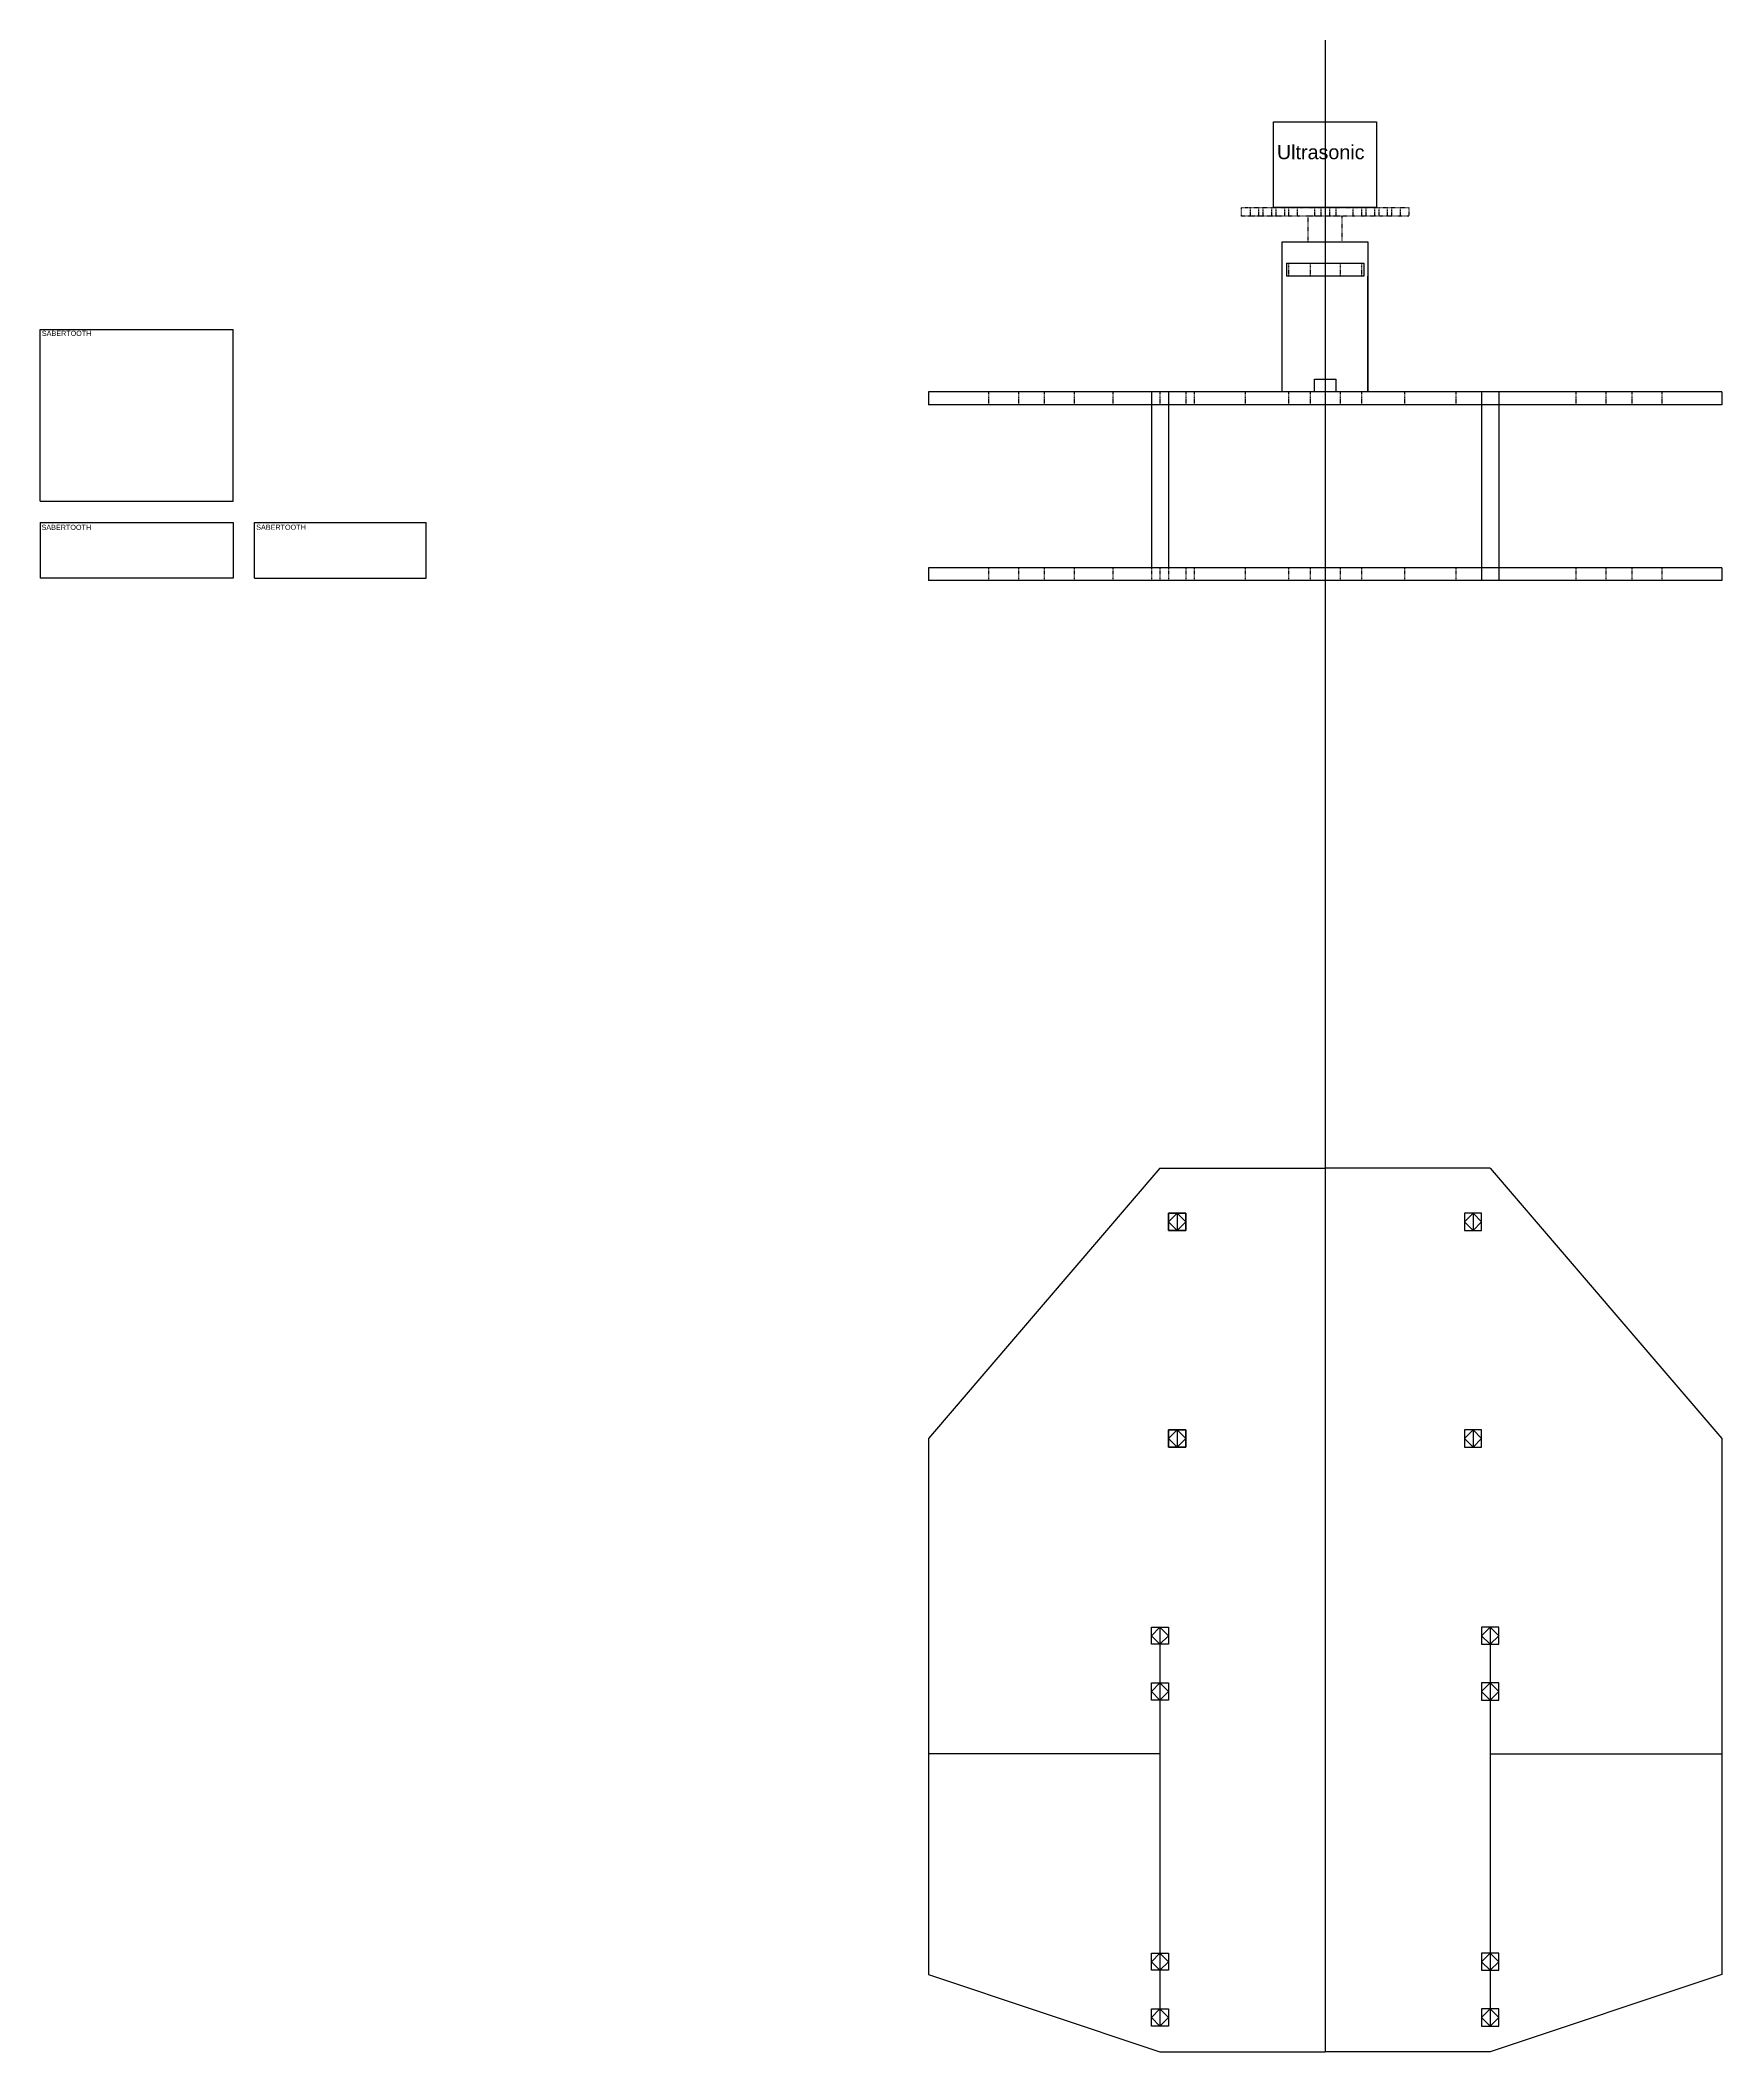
# Model space of a CAD drawing. Header units: inches. Extents: x 4 to 3747, y -1393 to 142.
# Drawn here: x 2392.2 to 2784.3, y -1393 to -924 of the extents above; entities that cross this region are included whole.
import ezdxf

# ---------------------------------------------------------------- set-up
doc = ezdxf.new("R2010")
doc.units = ezdxf.units.IN
doc.header["$MEASUREMENT"] = 0
doc.linetypes.add('DASHDOT2', pattern=[0.5, 0.25, -0.125, 0, -0.125])
doc.linetypes.add('DOT2', pattern=[0.125, 0, -0.125])
for name, color, linetype in [('Hidden', 2, 'DASHDOT2'), ('Scratch', 200, 'Continuous'), ('Switch_Wisker', 5, 'DOT2')]:
    doc.layers.add(name, color=color, linetype=linetype)
doc.styles.get("Standard").update_dxf_attribs({"font": 'arial.ttf'})

msp = doc.modelspace()

# ---------------------------------------------------------------- linework, layer by layer
for p, q in [((2679.81326, -942.99392), (2703.81326, -942.99392)), ((2679.81326, -962.99392), (2679.81326, -942.99392)), ((2703.81326, -942.99392), (2703.81326, -962.99392)), ((2703.81326, -962.99392), (2679.81326, -962.99392)), ((2681.81326, -970.99392), (2701.81326, -970.99392)), ((2681.81326, -1005.99392), (2681.81326, -970.99392)), ((2701.81326, -970.99392), (2701.81326, -1005.99392)), ((2682.81326, -975.99392), (2700.81326, -975.99392)), ((2682.81326, -975.99392), (2682.81326, -978.99392)), ((2700.81326, -978.99392), (2682.81326, -978.99392)), ((2700.81326, -975.99392), (2700.81326, -978.99392)), ((2701.81326, -1005.99392), (2701.81326, -978.99392)), ((2392.2, -1031.42475), (2392.2, -991.42475)), ((2392.2, -991.42475), (2437.2, -991.42475)), ((2437.2, -1031.42475), (2437.2, -991.42475)), ((2689.31326, -1005.99392), (2689.31326, -1002.99392)), ((2689.31326, -1002.99392), (2691.81326, -1002.99392)), ((2691.81326, -1002.99392), (2694.31326, -1002.99392)), ((2694.31326, -1002.99392), (2694.31326, -1005.99392)), ((2784.31326, -1005.99392), (2599.31326, -1005.99392)), ((2599.31326, -1005.99392), (2599.31326, -1008.99392)), ((2651.31326, -1005.99392), (2651.31326, -1046.99392)), ((2655.31326, -1005.99392), (2655.31326, -1046.99392)), ((2701.81326, -1005.99392), (2681.81326, -1005.99392)), ((2728.31326, -1005.99392), (2728.31326, -1049.99392)), ((2732.31326, -1005.99392), (2732.31326, -1049.99392)), ((2784.31326, -1005.99392), (2784.31326, -1008.99392)), ((2784.31326, -1008.99392), (2599.31326, -1008.99392)), ((2392.2, -1031.42475), (2437.2, -1031.42475)), ((2392.2, -1036.42475), (2437.2, -1036.42475)), ((2392.2, -1036.42475), (2392.2, -1049.42475)), ((2437.2, -1036.42475), (2437.2, -1049.42475)), ((2442.2, -1036.42475), (2482.2, -1036.42475)), ((2442.2, -1049.42475), (2442.2, -1036.42475)), ((2482.2, -1049.42475), (2482.2, -1036.42475)), ((2437.2, -1049.42475), (2392.2, -1049.42475)), ((2442.2, -1049.42475), (2482.2, -1049.42475)), ((2784.31326, -1046.99392), (2599.31326, -1046.99392)), ((2599.31326, -1046.99392), (2599.31326, -1049.99392)), ((2784.31326, -1049.99392), (2599.31326, -1049.99392)), ((2784.31326, -1046.99392), (2784.31326, -1049.99392)), ((2653.31326, -1186.99392), (2599.31326, -1249.99392)), ((2653.31326, -1186.99392), (2691.81326, -1186.99392)), ((2730.31326, -1186.99392), (2691.81326, -1186.99392)), ((2730.31326, -1186.99392), (2784.31326, -1249.99392)), ((2655.31326, -1199.49392), (2657.31326, -1197.49392)), ((2657.31326, -1197.49392), (2655.31326, -1199.49392)), ((2657.31326, -1201.49392), (2655.31326, -1199.49392)), ((2655.31326, -1199.49392), (2657.31326, -1201.49392)), ((2657.31326, -1197.49392), (2659.31326, -1199.49392)), ((2659.31326, -1199.49392), (2657.31326, -1197.49392)), ((2659.31326, -1199.49392), (2657.31326, -1201.49392)), ((2657.31326, -1201.49392), (2659.31326, -1199.49392)), ((2724.31326, -1199.49392), (2726.31326, -1197.49392)), ((2726.31326, -1201.49392), (2724.31326, -1199.49392)), ((2726.31326, -1197.49392), (2728.31326, -1199.49392)), ((2728.31326, -1199.49392), (2726.31326, -1201.49392)), ((2599.31326, -1249.99392), (2599.31326, -1374.99392)), ((2655.31326, -1249.99392), (2657.31326, -1247.99392)), ((2657.31326, -1247.99392), (2655.31326, -1249.99392)), ((2657.31326, -1251.99392), (2655.31326, -1249.99392)), ((2655.31326, -1249.99392), (2657.31326, -1251.99392)), ((2657.31326, -1247.99392), (2659.31326, -1249.99392)), ((2659.31326, -1249.99392), (2657.31326, -1247.99392)), ((2659.31326, -1249.99392), (2657.31326, -1251.99392)), ((2657.31326, -1251.99392), (2659.31326, -1249.99392)), ((2724.31326, -1249.99392), (2726.31326, -1247.99392)), ((2726.31326, -1251.99392), (2724.31326, -1249.99392)), ((2726.31326, -1247.99392), (2728.31326, -1249.99392)), ((2728.31326, -1249.99392), (2726.31326, -1251.99392)), ((2784.31326, -1249.99392), (2784.31326, -1374.99392)), ((2653.31326, -1293.99392), (2651.31326, -1295.99392)), ((2655.31326, -1295.99392), (2653.31326, -1293.99392)), ((2728.31326, -1295.99392), (2730.31326, -1293.99392)), ((2730.31326, -1293.99392), (2732.31326, -1295.99392)), ((2651.31326, -1295.99392), (2653.31326, -1297.99392)), ((2653.31326, -1297.99392), (2655.31326, -1295.99392)), ((2730.31326, -1297.99392), (2728.31326, -1295.99392)), ((2732.31326, -1295.99392), (2730.31326, -1297.99392)), ((2653.31326, -1306.99392), (2651.31326, -1308.99392)), ((2655.31326, -1308.99392), (2653.31326, -1306.99392)), ((2728.31326, -1308.99392), (2730.31326, -1306.99392)), ((2730.31326, -1306.99392), (2732.31326, -1308.99392)), ((2651.31326, -1308.99392), (2653.31326, -1310.99392)), ((2653.31326, -1310.99392), (2655.31326, -1308.99392)), ((2730.31326, -1310.99392), (2728.31326, -1308.99392)), ((2732.31326, -1308.99392), (2730.31326, -1310.99392)), ((2653.31326, -1369.99392), (2651.31326, -1371.99392)), ((2651.31326, -1371.99392), (2653.31326, -1373.99392)), ((2655.31326, -1371.99392), (2653.31326, -1369.99392)), ((2653.31326, -1373.99392), (2655.31326, -1371.99392)), ((2728.31326, -1371.99392), (2730.31326, -1369.99392)), ((2730.31326, -1373.99392), (2728.31326, -1371.99392)), ((2730.31326, -1369.99392), (2732.31326, -1371.99392)), ((2732.31326, -1371.99392), (2730.31326, -1373.99392)), ((2599.31326, -1374.99392), (2653.31326, -1392.99392)), ((2784.31326, -1374.99392), (2730.31326, -1392.99392)), ((2653.31326, -1382.99392), (2651.31326, -1384.99392)), ((2655.31326, -1384.99392), (2653.31326, -1382.99392)), ((2728.31326, -1384.99392), (2730.31326, -1382.99392)), ((2730.31326, -1382.99392), (2732.31326, -1384.99392)), ((2651.31326, -1384.99392), (2653.31326, -1386.99392)), ((2653.31326, -1386.99392), (2655.31326, -1384.99392)), ((2730.31326, -1386.99392), (2728.31326, -1384.99392)), ((2732.31326, -1384.99392), (2730.31326, -1386.99392)), ((2653.31326, -1392.99392), (2691.81326, -1392.99392)), ((2730.31326, -1392.99392), (2691.81326, -1392.99392))]:
    msp.add_line(p, q)
at = {"layer": 'Hidden'}
for p, q in [((2674.31326, -962.99392), (2674.31326, -964.99392)), ((2676.31326, -962.99392), (2676.31326, -964.99392)), ((2677.31326, -962.99392), (2677.31326, -964.99392)), ((2679.30548, -962.99392), (2679.30496, -964.99392)), ((2680.31326, -962.99392), (2680.31326, -964.99392)), ((2682.31326, -962.99392), (2682.31326, -964.99392)), ((2683.31326, -962.99392), (2683.31326, -964.99392)), ((2685.31326, -962.99392), (2685.31326, -964.99392)), ((2689.31326, -962.99392), (2689.31326, -964.99392)), ((2690.81326, -962.99392), (2690.81326, -964.99392)), ((2692.81326, -962.99392), (2692.81326, -964.99392)), ((2694.31326, -962.99392), (2694.31326, -964.99392)), ((2698.31326, -962.99392), (2698.31326, -964.99392)), ((2700.31326, -962.99392), (2700.31326, -964.99392)), ((2701.31326, -962.99392), (2701.31326, -964.99392)), ((2703.30548, -962.99392), (2703.30548, -964.99392)), ((2704.31326, -962.99392), (2704.31326, -964.99392)), ((2706.31326, -962.99392), (2706.31326, -964.99392)), ((2707.31326, -962.99392), (2707.31326, -964.99392)), ((2709.31326, -962.99392), (2709.31326, -964.99392)), ((2683.31326, -975.99392), (2683.31326, -978.99392)), ((2688.31326, -975.99392), (2688.31326, -978.99392)), ((2695.31326, -975.99392), (2695.31326, -978.99392)), ((2700.31326, -975.99392), (2700.31326, -978.99392)), ((2613.31326, -1005.99392), (2613.31326, -1005.99392)), ((2613.31326, -1005.99392), (2613.31326, -1008.99392)), ((2620.31326, -1005.99392), (2620.31326, -1008.99392)), ((2626.31326, -1005.99392), (2626.31326, -1005.99392)), ((2626.31326, -1005.99392), (2626.31326, -1008.99392)), ((2633.2984, -1005.99392), (2633.2984, -1008.99392)), ((2642.31326, -1005.99392), (2642.31326, -1008.99392)), ((2651.31326, -1005.99392), (2651.31326, -1008.99392)), ((2653.31326, -1005.99392), (2653.31326, -1008.99392)), ((2655.31326, -1005.99392), (2655.31326, -1008.99392)), ((2659.31326, -1005.99392), (2659.31326, -1008.99392)), ((2661.31326, -1005.99392), (2661.31326, -1007.49392)), ((2661.31326, -1005.99392), (2661.31326, -1008.99392)), ((2673.192, -1005.99392), (2673.192, -1008.99392)), ((2683.31326, -1005.99392), (2683.31326, -1008.99392)), ((2688.31326, -1005.99392), (2688.31326, -1008.99392)), ((2695.31326, -1005.99392), (2695.31326, -1008.99392)), ((2700.31326, -1005.99392), (2700.31326, -1008.99392)), ((2710.31326, -1005.99392), (2710.31326, -1005.99392)), ((2710.31326, -1005.99392), (2710.31326, -1008.99392)), ((2722.31326, -1005.99392), (2722.31326, -1008.99392)), ((2728.31326, -1005.99392), (2728.31326, -1008.99392)), ((2732.31326, -1005.99392), (2732.31326, -1005.99392)), ((2732.31326, -1005.99392), (2732.31326, -1008.99392)), ((2750.31326, -1005.99392), (2750.31326, -1008.99392)), ((2757.31326, -1005.99392), (2757.31326, -1008.99392)), ((2763.31326, -1005.99392), (2763.31326, -1008.99392)), ((2770.31326, -1005.99392), (2770.31326, -1008.99392)), ((2613.31326, -1046.99392), (2613.31326, -1046.99392)), ((2613.31326, -1046.99392), (2613.31326, -1049.99392)), ((2620.31326, -1046.99392), (2620.31326, -1049.99392)), ((2626.31326, -1046.99392), (2626.31326, -1046.99392)), ((2626.31326, -1046.99392), (2626.31326, -1049.99392)), ((2633.2984, -1046.99392), (2633.2984, -1049.99392)), ((2642.31326, -1046.99392), (2642.31326, -1049.99392)), ((2651.31326, -1046.99392), (2651.31326, -1049.99392)), ((2653.31326, -1046.99392), (2653.31326, -1049.99392)), ((2655.31326, -1046.99392), (2655.31326, -1049.99392)), ((2659.31326, -1046.99392), (2659.31326, -1049.99392)), ((2661.31326, -1046.99392), (2661.31326, -1048.49392)), ((2661.31326, -1046.99392), (2661.31326, -1049.99392)), ((2673.192, -1046.99392), (2673.192, -1049.99392)), ((2683.31326, -1046.99392), (2683.31326, -1049.99392)), ((2688.31326, -1046.99392), (2688.31326, -1049.99392)), ((2695.31326, -1046.99392), (2695.31326, -1049.99392)), ((2700.31326, -1046.99392), (2700.31326, -1049.99392)), ((2710.31326, -1046.99392), (2710.31326, -1046.99392)), ((2710.31326, -1046.99392), (2710.31326, -1049.99392)), ((2722.31326, -1046.99392), (2722.31326, -1049.99392)), ((2728.31326, -1046.99392), (2728.31326, -1049.99392)), ((2732.31326, -1046.99392), (2732.31326, -1046.99392)), ((2732.31326, -1046.99392), (2732.31326, -1049.99392)), ((2750.31326, -1046.99392), (2750.31326, -1049.99392)), ((2757.31326, -1046.99392), (2757.31326, -1049.99392)), ((2763.31326, -1046.99392), (2763.31326, -1049.99392)), ((2770.31326, -1046.99392), (2770.31326, -1049.99392))]:
    msp.add_line(p, q, dxfattribs=at)
at = {"layer": 'Scratch'}
for p, q in [((2691.81326, -923.99392), (2691.81326, -1253.99392)), ((2655.31326, -1197.49392), (2655.31326, -1201.49392)), ((2659.31326, -1197.49392), (2655.31326, -1197.49392)), ((2655.31326, -1201.49392), (2655.31326, -1197.49392)), ((2655.31326, -1197.49392), (2659.31326, -1197.49392)), ((2655.31326, -1201.49392), (2655.31326, -1197.49392)), ((2657.31326, -1197.49392), (2657.31326, -1201.49392)), ((2657.31326, -1197.49392), (2657.31326, -1201.49392)), ((2659.31326, -1201.49392), (2659.31326, -1197.49392)), ((2659.31326, -1201.49392), (2659.31326, -1197.49392)), ((2659.31326, -1197.49392), (2659.31326, -1201.49392)), ((2724.31326, -1197.49392), (2724.31326, -1201.49392)), ((2728.31326, -1197.49392), (2724.31326, -1197.49392)), ((2726.31326, -1197.49392), (2726.31326, -1201.49392)), ((2728.31326, -1201.49392), (2728.31326, -1197.49392)), ((2728.31326, -1201.49392), (2728.31326, -1197.49392)), ((2655.31326, -1201.49392), (2659.31326, -1201.49392)), ((2659.31326, -1201.49392), (2655.31326, -1201.49392)), ((2724.31326, -1201.49392), (2728.31326, -1201.49392)), ((2655.31326, -1247.99392), (2655.31326, -1251.99392)), ((2659.31326, -1247.99392), (2655.31326, -1247.99392)), ((2655.31326, -1251.99392), (2655.31326, -1247.99392)), ((2655.31326, -1247.99392), (2659.31326, -1247.99392)), ((2655.31326, -1251.99392), (2655.31326, -1247.99392)), ((2655.31326, -1251.99392), (2659.31326, -1251.99392)), ((2659.31326, -1251.99392), (2655.31326, -1251.99392)), ((2657.31326, -1247.99392), (2657.31326, -1251.99392)), ((2657.31326, -1247.99392), (2657.31326, -1251.99392)), ((2659.31326, -1251.99392), (2659.31326, -1247.99392)), ((2659.31326, -1251.99392), (2659.31326, -1247.99392)), ((2659.31326, -1247.99392), (2659.31326, -1251.99392)), ((2724.31326, -1247.99392), (2724.31326, -1251.99392)), ((2728.31326, -1247.99392), (2724.31326, -1247.99392)), ((2724.31326, -1251.99392), (2728.31326, -1251.99392)), ((2726.31326, -1247.99392), (2726.31326, -1251.99392)), ((2728.31326, -1251.99392), (2728.31326, -1247.99392)), ((2728.31326, -1251.99392), (2728.31326, -1247.99392)), ((2691.81326, -1253.99392), (2691.81326, -1392.99392)), ((2691.81326, -1253.99392), (2691.81326, -1392.99392)), ((2651.31326, -1297.99392), (2651.31326, -1293.99392)), ((2651.31326, -1293.99392), (2655.31326, -1293.99392)), ((2651.31326, -1297.99392), (2651.31326, -1293.99392)), ((2653.31326, -1293.99392), (2653.31326, -1297.99392)), ((2655.31326, -1293.99392), (2655.31326, -1297.99392)), ((2728.31326, -1293.99392), (2728.31326, -1297.99392)), ((2732.31326, -1293.99392), (2728.31326, -1293.99392)), ((2730.31326, -1293.99392), (2730.31326, -1297.99392)), ((2732.31326, -1297.99392), (2732.31326, -1293.99392)), ((2732.31326, -1297.99392), (2732.31326, -1293.99392)), ((2655.31326, -1297.99392), (2651.31326, -1297.99392)), ((2653.31326, -1295.99392), (2653.31326, -1308.99392)), ((2728.31326, -1297.99392), (2732.31326, -1297.99392)), ((2730.31326, -1295.99392), (2730.31326, -1308.99392)), ((2651.31326, -1310.99392), (2651.31326, -1306.99392)), ((2651.31326, -1306.99392), (2655.31326, -1306.99392)), ((2651.31326, -1310.99392), (2651.31326, -1306.99392)), ((2653.31326, -1306.99392), (2653.31326, -1310.99392)), ((2655.31326, -1306.99392), (2655.31326, -1310.99392)), ((2728.31326, -1306.99392), (2728.31326, -1310.99392)), ((2732.31326, -1306.99392), (2728.31326, -1306.99392)), ((2730.31326, -1306.99392), (2730.31326, -1310.99392)), ((2732.31326, -1310.99392), (2732.31326, -1306.99392)), ((2732.31326, -1310.99392), (2732.31326, -1306.99392)), ((2655.31326, -1310.99392), (2651.31326, -1310.99392)), ((2653.31326, -1308.99392), (2653.31326, -1371.99392)), ((2728.31326, -1310.99392), (2732.31326, -1310.99392)), ((2730.31326, -1308.99392), (2730.31326, -1371.99392)), ((2653.31326, -1323.49392), (2599.31326, -1323.49392)), ((2730.31326, -1323.49392), (2784.31326, -1323.49392)), ((2651.31326, -1373.99392), (2651.31326, -1369.99392)), ((2651.31326, -1369.99392), (2655.31326, -1369.99392)), ((2651.31326, -1373.99392), (2651.31326, -1369.99392)), ((2655.31326, -1373.99392), (2651.31326, -1373.99392)), ((2653.31326, -1369.99392), (2653.31326, -1373.99392)), ((2653.31326, -1371.99392), (2653.31326, -1384.99392)), ((2655.31326, -1369.99392), (2655.31326, -1373.99392)), ((2728.31326, -1369.99392), (2728.31326, -1373.99392)), ((2732.31326, -1369.99392), (2728.31326, -1369.99392)), ((2728.31326, -1373.99392), (2732.31326, -1373.99392)), ((2730.31326, -1369.99392), (2730.31326, -1373.99392)), ((2730.31326, -1371.99392), (2730.31326, -1384.99392)), ((2732.31326, -1373.99392), (2732.31326, -1369.99392)), ((2732.31326, -1373.99392), (2732.31326, -1369.99392)), ((2651.31326, -1386.99392), (2651.31326, -1382.99392)), ((2651.31326, -1382.99392), (2655.31326, -1382.99392)), ((2651.31326, -1386.99392), (2651.31326, -1382.99392)), ((2653.31326, -1382.99392), (2653.31326, -1386.99392)), ((2655.31326, -1382.99392), (2655.31326, -1386.99392)), ((2728.31326, -1382.99392), (2728.31326, -1386.99392)), ((2732.31326, -1382.99392), (2728.31326, -1382.99392)), ((2730.31326, -1382.99392), (2730.31326, -1386.99392)), ((2732.31326, -1386.99392), (2732.31326, -1382.99392)), ((2732.31326, -1386.99392), (2732.31326, -1382.99392)), ((2655.31326, -1386.99392), (2651.31326, -1386.99392)), ((2728.31326, -1386.99392), (2732.31326, -1386.99392))]:
    msp.add_line(p, q, dxfattribs=at)
at = {"layer": 'Switch_Wisker'}
for p, q in [((2672.31326, -964.99392), (2672.31326, -962.99392)), ((2672.31326, -962.99392), (2711.31326, -962.99392)), ((2681.81326, -964.99392), (2672.31326, -964.99392)), ((2672.31326, -964.99392), (2672.31326, -964.99392)), ((2711.31326, -964.99392), (2672.31326, -964.99392)), ((2695.81326, -964.99392), (2687.81326, -964.99392)), ((2687.81326, -964.99392), (2687.81326, -970.99392)), ((2695.81326, -970.99392), (2695.81326, -964.99392)), ((2711.31326, -962.99392), (2711.31326, -964.99392))]:
    msp.add_line(p, q, dxfattribs=at)

# ---------------------------------------------------------------- texts
at = {"attachment_point": 1}
for s, insert, char_height, width in [('Ultrasonic', (2680.58306, -948.44455), 3.289251, 99.2531788), ('SABERTOOTH', (2392.57721, -991.74254), 1.201668, 27.4270655), ('Wire', (2689.31326, -1002.99392), 0.2, 5), ('SABERTOOTH', (2392.50673, -1036.96516), 1.201668, 27.4270655), ('SABERTOOTH', (2442.5616, -1036.93226), 1.201668, 27.4270655)]:
    msp.add_mtext(s, dxfattribs=dict(at, insert=insert, char_height=char_height, width=width))

doc.saveas('drawing.dxf')
